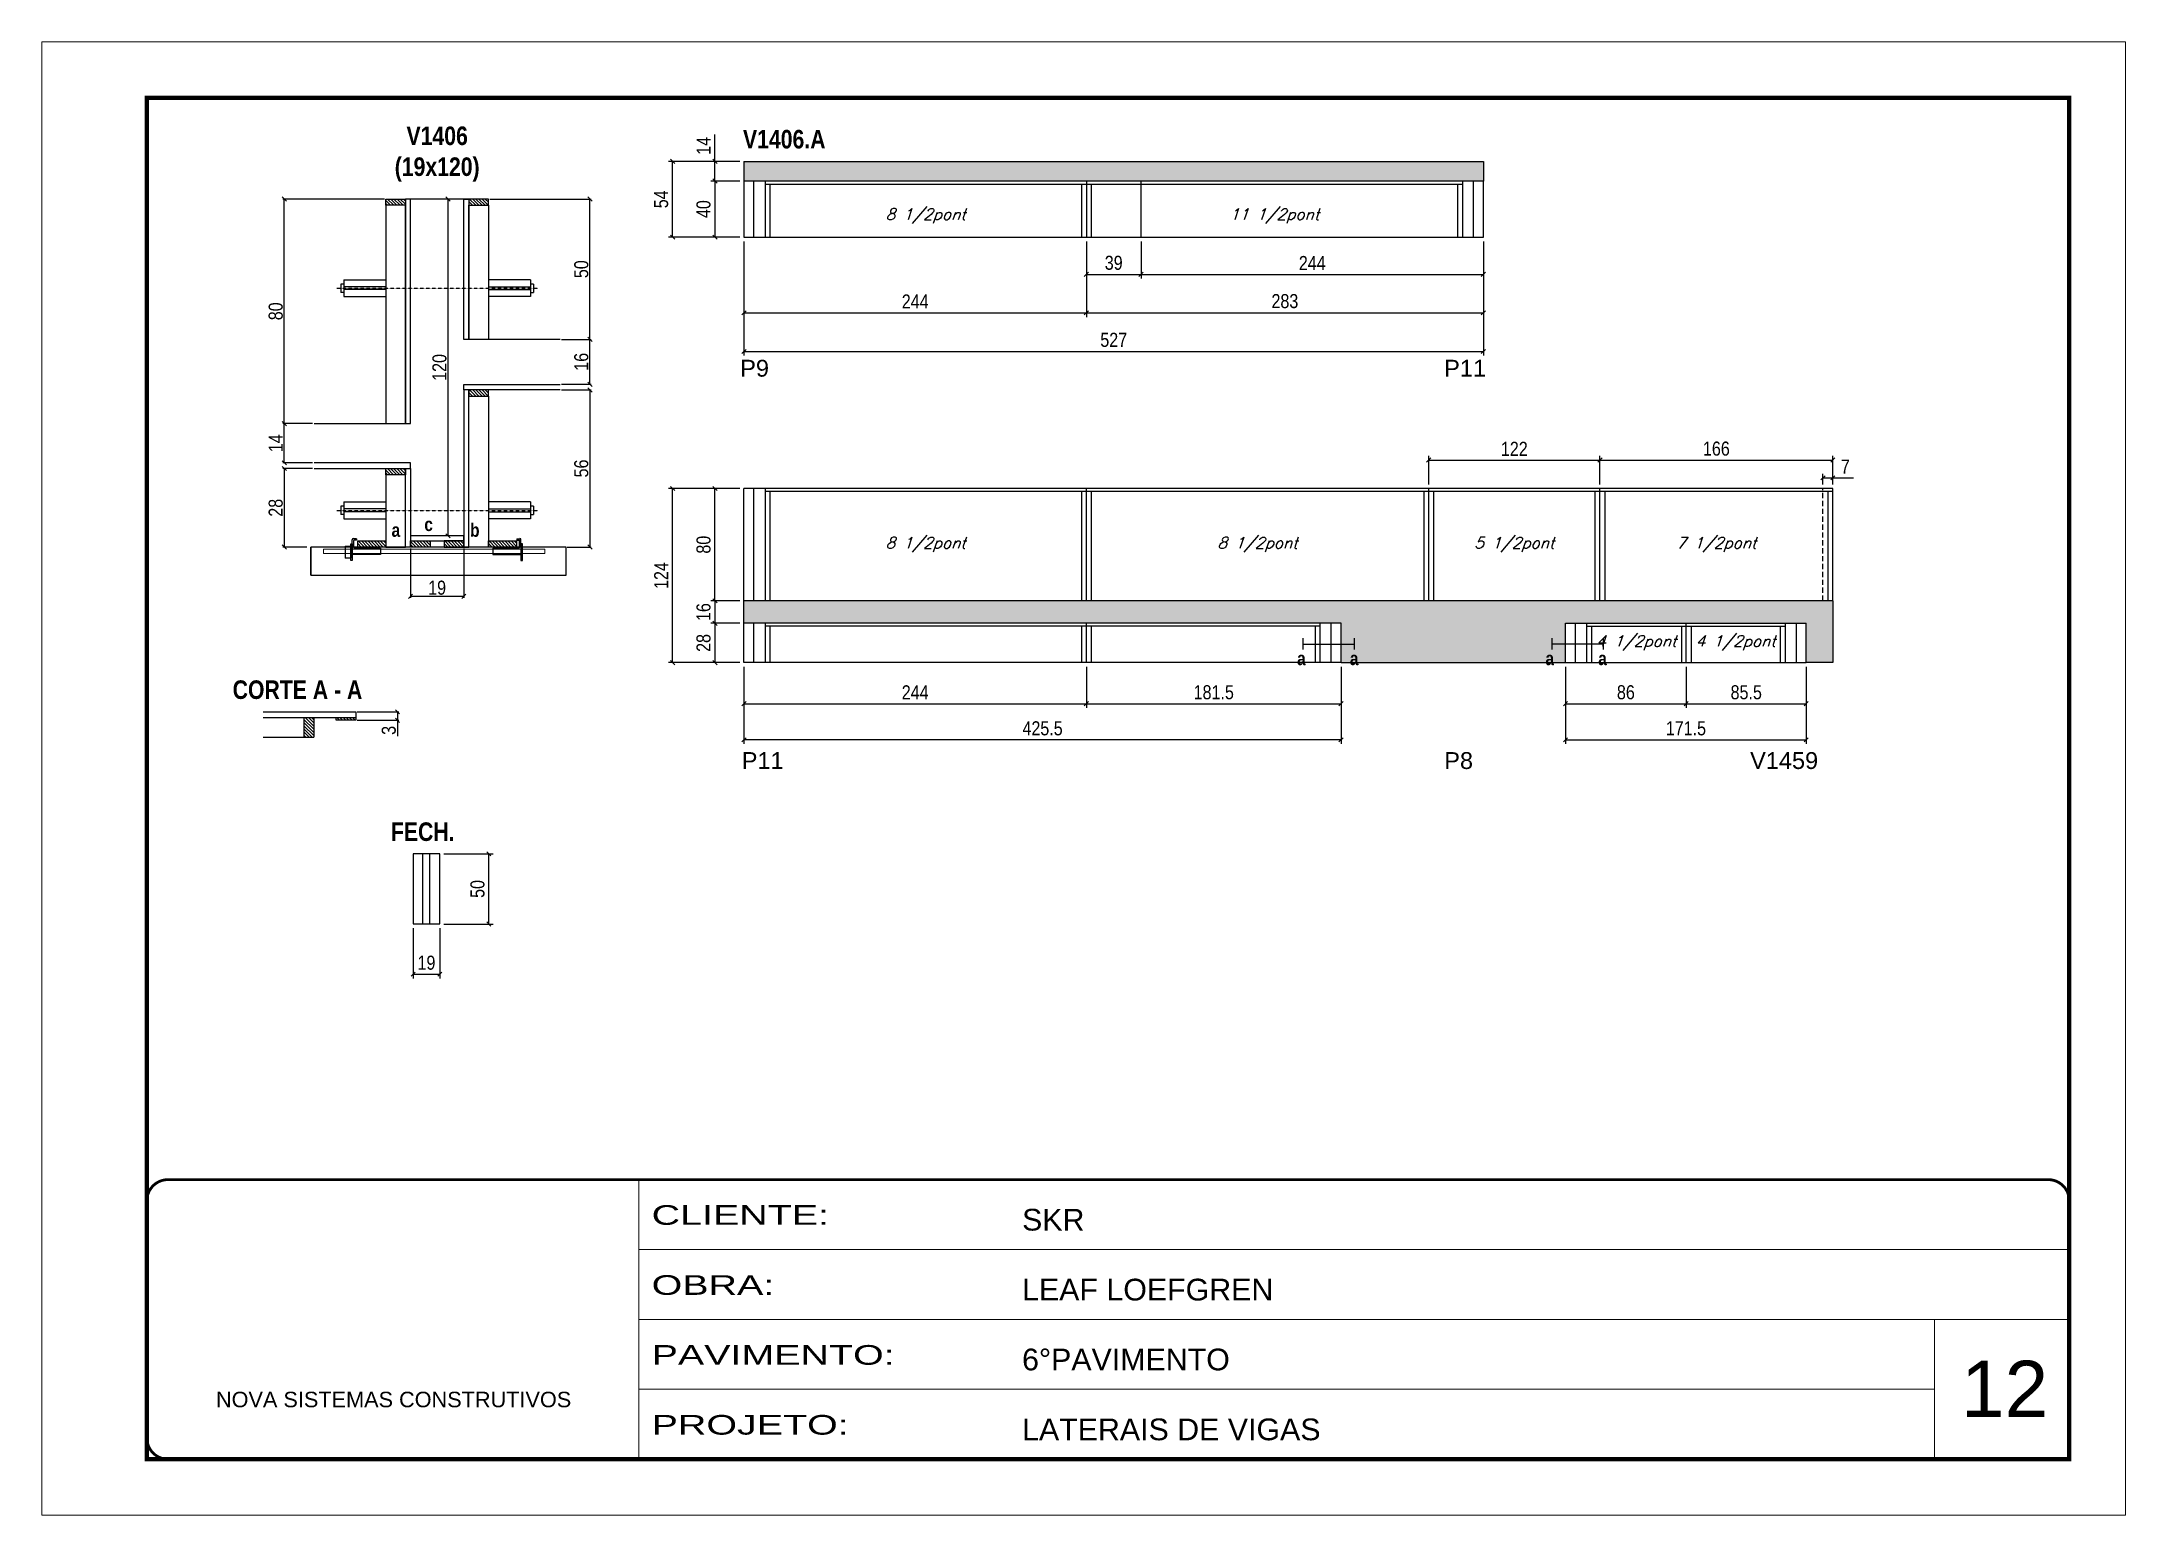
# Model space of a CAD drawing. Extents: x 3309 to 9563, y -2522 to 14608.
# Drawn here: x 8078 to 9563, y 11261 to 12311 of the extents above; entities that cross this region are included whole.
import ezdxf

# ---------------------------------------------------------------- set-up
doc = ezdxf.new("R2010")
doc.units = 0
for name, pattern in [('CONTINUO', [0]), ('DASHED', [0.75, 0.5, -0.25]), ('HIDDEN', [0.375, 0.25, -0.125])]:
    doc.linetypes.add(name, pattern=pattern)
for name, color, linetype in [('5', 5, 'Continuous'), ('barrote', 251, 'Continuous'), ('COTA', 241, 'Continuous'), ('detalhes', 4, 'Continuous'), ('NOMENCLATURA', 7, 'Continuous'), ('Painéis', 200, 'Continuous'), ('presilha', 1, 'Continuous'), ('SARR_2.2x10', 60, 'Continuous'), ('SARR_2.2x7', 40, 'Continuous'), ('SARR_3.5x7', 81, 'Continuous'), ('TENSOR', 3, 'Continuous'), ('texto', 7, 'Continuous')]:
    doc.layers.add(name, color=color, linetype=linetype)
for name, color, linetype, lineweight in [('CARIMBO', 255, 'Continuous', 9), ('CONCRETO', 251, 'Continuous', 25), ('Folhas', 255, 'Continuous', 9), ('SARRAFO DE PRESSAO', 251, 'DASHED', 9), ('SCO-___-LAJ', 2, 'Continuous', 0)]:
    doc.layers.add(name, color=color, linetype=linetype, lineweight=lineweight)
doc.styles.add('ARIAL', font='arial.ttf')
doc.styles.add('COTA TECNICA', font='techl___.ttf', dxfattribs={"height": 10})
doc.styles.add('COTA TECNICA 2X', font='techl___.ttf', dxfattribs={"height": 10})
doc.styles.add('Romans', font='romans.shx')
doc.styles.get("Standard").update_dxf_attribs({"font": 'arial.ttf'})
doc.styles.add('TECNICA', font='techb___.ttf', dxfattribs={"height": 10})
doc.styles.add('Tecnologia', font='')
doc.styles.get('Tecnologia').set_extended_font_data('Forgotten Futurist')
doc.dimstyles.new('PAINEL', dxfattribs={"dimtxt": 10, "dimasz": 3, "dimexe": 3, "dimexo": 3, "dimgap": 3, "dimtad": 1, "dimdec": 1, "dimzin": 12, "dimdsep": 46, "dimtxsty": 'COTA TECNICA', "dimblk1": 'OBLIQUE', "dimblk2": 'OBLIQUE', "dimsah": 1, "dimcen": 0.9, "dimclrd": 4, "dimclre": 4, "dimclrt": 240, "dimadec": 1, "dimazin": 3, "dimtfac": 1, "dimtdec": 1, "dimtmove": 0, "dimatfit": 3, "dimfxl": 1, "dimtolj": 1, "dimtzin": 12, "dimarcsym": 0})
doc.dimstyles.new('SECAO', dxfattribs={"dimscale": 0.333333, "dimtxt": 5, "dimasz": 9, "dimexe": 3, "dimexo": 3, "dimgap": 3, "dimtad": 1, "dimdec": 1, "dimlfac": 0.5, "dimzin": 12, "dimdsep": 46, "dimtxsty": 'COTA TECNICA 2X', "dimblk1": 'OBLIQUE', "dimblk2": 'OBLIQUE', "dimsah": 1, "dimcen": 0.9, "dimclrd": 4, "dimclre": 4, "dimclrt": 240, "dimadec": 1, "dimazin": 3, "dimtfac": 1, "dimtdec": 1, "dimtmove": 0, "dimatfit": 3, "dimfxl": 1, "dimtolj": 1, "dimtzin": 12, "dimarcsym": 0})
pattern_1 = [(135, (41576.244, -111561.609), (-1.122532015, -1.122532015), [])]
pattern_2 = [(135, (41490.644, -111318.009), (-1.122532015, -1.122532015), [])]

msp = doc.modelspace()

# ---------------------------------------------------------------- texts
at = {"layer": '5', "linetype": 'Continuous'}
for s, p in [('P9', (8575.72, 12072.04)), ('P11', (9077.42, 12072.04)), ('P11', (8576.81, 11792.49)), ('P8', (9077.49, 11792.49)), ('V1459', (9295.47, 11792.49))]:
    msp.add_text(s, height=12, rotation=0.00004, dxfattribs=at).set_placement(p)
at = {"layer": 'CARIMBO', "style": 'ARIAL'}
msp.add_text('12', height=40, dxfattribs=at).set_placement((9445.73, 11330.85))
at = {"layer": 'detalhes', "style": 'TECNICA'}
for s, p in [('c', (8350.58, 11962.03)), ('a', (8327.23, 11957.92)), ('b', (8383.2, 11957.91)), ('a', (8972.59, 11866.47)), ('a', (9010.2, 11866.47)), ('a', (9149.61, 11866.47)), ('a', (9187.21, 11866.47))]:
    msp.add_text(s, height=9.6, dxfattribs=at).set_placement(p)
at = {"layer": 'NOMENCLATURA', "style": 'TECNICA'}
for s, p in [('V1406.A', (8577.68, 12234.63)), ('CORTE A - A', (8213.98, 11842.4)), ('FECH.', (8326.78, 11741.23))]:
    msp.add_text(s, height=13.2, dxfattribs=at).set_placement(p)
at = {"layer": 'NOMENCLATURA', "insert": (8359.74, 12250.26), "char_height": 13.2, "attachment_point": 2, "style": 'TECNICA'}
msp.add_mtext_dynamic_manual_height_columns('V1406\\P(19x120)', width=300.2766, gutter_width=1, heights=[0], dxfattribs=at)
at = {"layer": 'texto', "color": 2, "char_height": 8, "attachment_point": 5, "style": 'Romans'}
for s, insert in [('{\\Q19;\\C256;8 1/2pont}', (8707.9, 12186.44)), ('{\\Q19;\\C256;11 1/2pont}', (8956.4, 12186.44)), ('{\\Q19;\\C256;8 1/2pont}', (8707.9, 11952.34)), ('{\\Q19;\\C256;8 1/2pont}', (8944.4, 11952.34)), ('{\\Q19;\\C256;5 1/2pont}', (9127.4, 11952.34)), ('{\\Q19;\\C256;7 1/2pont}', (9271.4, 11952.34)), ('{\\Q19;\\C256;4 1/2pont}', (9214.4, 11882.34)), ('{\\Q19;\\C256;4 1/2pont}', (9285.15, 11882.34))]:
    msp.add_mtext(s, dxfattribs=dict(at, insert=insert))

# ---------------------------------------------------------------- blocks, each defined once
blk = doc.blocks.new('9999999999')
at = {"color": 30, "linetype": 'CONTINUO'}
for p, q in [((98564.6, 34230.2), (98564.6, 34429.4)), ((98564.6, 34379.6), (99584, 34379.6)), ((98564.6, 34329.8), (99488, 34329.8)), ((99584, 34329.8), (99488, 34329.8)), ((99488, 34329.8), (99488, 34230.2)), ((98564.6, 34280), (99488, 34280))]:
    blk.add_line(p, q, dxfattribs=at)
at = {"color": 30, "linetype": 'CONTINUO', "const_width": 2}
blk.add_lwpolyline([(99584, 34230.2), (99584, 34414.4, 0.414214), (99569, 34429.4), (98229, 34429.4, 0.414214), (98214, 34414.4), (98214, 34245.2, 0.414214), (98229, 34230.2), (99584, 34230.2)], format="xyb", dxfattribs=at)
at = {"layer": 'Folhas'}
blk.add_lwpolyline([(98139, 34190.2), (99624, 34190.2), (99624, 35240.2), (98139, 35240.2)], close=True, dxfattribs=at)
at = {"layer": 'Folhas', "color": 30, "const_width": 3}
blk.add_lwpolyline([(98214, 34230.2), (99584, 34230.2), (99584, 35200.2), (98214, 35200.2)], close=True, dxfattribs=at)
at = {"color": 7, "linetype": 'Continuous', "ltscale": 5, "style": 'ARIAL'}
for s, height, p in [('SKR', 15.48, (98837.7, 34393.1)), ('LEAF LOEFGREN', 15.483, (98837.7, 34343.3)), ('6°PAVIMENTO', 15.483, (98837.7, 34293.5)), ('NOVA SISTEMAS CONSTRUTIVOS', 11.059, (98263.2, 34267.2)), ('LATERAIS DE VIGAS', 15.483, (98837.7, 34243.7))]:
    blk.add_text(s, height=height, dxfattribs=at).set_placement(p)
at = {"layer": 'Folhas', "color": 7, "style": 'Tecnologia', "width": 1.5}
for s, p in [('CLIENTE:', (98573.7, 34397.2)), ('OBRA:', (98573.7, 34347.3)), ('PAVIMENTO:', (98573.7, 34297.5)), ('PROJETO:', (98573.7, 34247.7))]:
    blk.add_text(s, height=14, dxfattribs=at).set_placement(p)
blk = doc.blocks.new('_Oblique')
at = {"color": 0, "linetype": 'ByBlock', "lineweight": -2}
blk.add_line((-0.5, -0.5), (0.5, 0.5), dxfattribs=at)
blk = doc.blocks.new('*D1777')
at = {"layer": 'COTA', "color": 4, "lineweight": -2, "transparency": 16777216}
for p, q in [((8340.7, 11949.6), (8340.7, 11914.5)), ((8378.7, 11949.6), (8378.7, 11914.5)), ((8378.7, 11915.5), (8340.7, 11915.5))]:
    blk.add_line(p, q, dxfattribs=at)
at = {"layer": 'Defpoints', "color": 0, "transparency": 16777216}
for p in [(8340.7, 11950.6), (8378.7, 11950.6), (8340.7, 11915.5)]:
    blk.add_point(p, dxfattribs=at)
at = {"layer": 'COTA', "color": 4, "lineweight": -2, "transparency": 16777216, "xscale": 3, "yscale": 3, "zscale": 3, "rotation": 180}
blk.add_blockref('_Oblique', (8340.7, 11915.5), dxfattribs=at)
at = {"layer": 'COTA', "color": 4, "lineweight": -2, "transparency": 16777216, "xscale": 3, "yscale": 3, "zscale": 3}
blk.add_blockref('_Oblique', (8378.7, 11915.5), dxfattribs=at)
at = {"layer": 'COTA', "color": 240, "transparency": 16777216, "insert": (8359.7, 11921.6), "char_height": 10, "attachment_point": 5, "style": 'COTA TECNICA 2X'}
blk.add_mtext('\\A1;19', dxfattribs=at)
blk = doc.blocks.new('PRESILHA METÁLICA 1')
at = {"layer": 'presilha'}
for p, q in [((0, 13), (6, 13)), ((0, 13), (0, 0)), ((6, 0), (0, 0)), ((6, 15.5), (7.5, 15.5)), ((6, -2.5), (6, 15.5)), ((6, 13), (6, 0)), ((7.5, 10.6), (7.5, 19.9)), ((7.5, 15.5), (7.5, -2.5)), ((37.5, 4.1), (7.5, 4.1)), ((12, 21), (8.6, 21)), ((9, 11.6), (9, 18.9)), ((12, 19.5), (9.6, 19.5)), ((37.5, 11), (9.6, 11)), ((12, 21), (12, 19.5)), ((37.5, 11), (37.5, 4.1)), ((7.5, -2.5), (6, -2.5))]:
    blk.add_line(p, q, dxfattribs=at)
for centre, radius, start, end in [((8.6, 19.9), 1.14, 90, 180), ((9.6, 18.9), 0.57, 90, 180), ((9.6, 11.6), 0.57, 180, 270)]:
    blk.add_arc(centre, radius, start, end, dxfattribs=at)
blk = doc.blocks.new('PRESILHA METÁLICA 2')
at = {"layer": 'presilha'}
for p, q in [((-5.2, 23.5), (-5.2, 22)), ((-5.2, 23.5), (-1.9, 23.5)), ((-0.8, 14.6), (-0.8, 22.4)), ((-30.8, 13.5), (-30.8, 6.6)), ((-30.8, 13.5), (-2.8, 13.5)), ((-30.8, 6.6), (-0.8, 6.6)), ((-5.2, 22), (-2.8, 22)), ((-2.2, 14.1), (-2.2, 21.4)), ((0.8, 18), (-0.8, 18)), ((-0.8, 18), (-0.8, 0)), ((-0.8, 0), (0.8, 0)), ((0.8, 0), (0.8, 18))]:
    blk.add_line(p, q, dxfattribs=at)
for centre, radius, start, end in [((-1.9, 22.4), 1.14, 0, 90), ((-2.8, 21.4), 0.57, 0, 90), ((-2.8, 14.1), 0.57, 270, 0)]:
    blk.add_arc(centre, radius, start, end, dxfattribs=at)
blk = doc.blocks.new('*D1778')
at = {"layer": 'COTA', "color": 4, "lineweight": -2, "transparency": 16777216}
for p, q in [((8448.4, 12062.6), (8469.6, 12062.6)), ((8468.6, 12062.6), (8468.6, 11950.6)), ((8452.5, 11950.6), (8469.6, 11950.6))]:
    blk.add_line(p, q, dxfattribs=at)
at = {"layer": 'Defpoints', "color": 0, "transparency": 16777216}
for p in [(8447.4, 12062.6), (8451.5, 11950.6), (8468.6, 11950.6)]:
    blk.add_point(p, dxfattribs=at)
at = {"layer": 'COTA', "color": 4, "lineweight": -2, "transparency": 16777216, "xscale": 3, "yscale": 3, "zscale": 3}
for p, rotation in [((8468.6, 12062.6), 90), ((8468.6, 11950.6), 270)]:
    blk.add_blockref('_Oblique', p, dxfattribs=dict(at, rotation=rotation))
at = {"layer": 'COTA', "color": 240, "transparency": 16777216, "insert": (8462.5, 12006.6), "char_height": 10, "attachment_point": 5, "rotation": 90, "style": 'COTA TECNICA 2X'}
blk.add_mtext('\\A1;56', dxfattribs=at)
blk = doc.blocks.new('*D1779')
at = {"layer": 'COTA', "color": 4, "lineweight": -2, "transparency": 16777216}
for p, q in [((8377.7, 12198.6), (8366.5, 12198.6)), ((8367.5, 11958.6), (8367.5, 12198.6)), ((8377.7, 11958.6), (8366.5, 11958.6))]:
    blk.add_line(p, q, dxfattribs=at)
at = {"layer": 'Defpoints', "color": 0, "transparency": 16777216}
for p in [(8367.5, 12198.6), (8378.7, 12198.6), (8378.7, 11958.6)]:
    blk.add_point(p, dxfattribs=at)
at = {"layer": 'COTA', "color": 4, "lineweight": -2, "transparency": 16777216, "xscale": 3, "yscale": 3, "zscale": 3}
for p, rotation in [((8367.5, 12198.6), 90), ((8367.5, 11958.6), 270)]:
    blk.add_blockref('_Oblique', p, dxfattribs=dict(at, rotation=rotation))
at = {"layer": 'COTA', "color": 240, "transparency": 16777216, "insert": (8361.4, 12078.6), "char_height": 10, "attachment_point": 5, "rotation": 90, "style": 'COTA TECNICA 2X'}
blk.add_mtext('\\A1;120', dxfattribs=at)
blk = doc.blocks.new('*D1780')
at = {"layer": 'COTA', "color": 4, "lineweight": -2, "transparency": 16777216}
for p, q in [((8448.4, 12098.6), (8469.6, 12098.6)), ((8468.6, 12066.6), (8468.6, 12098.6)), ((8448.4, 12066.6), (8469.6, 12066.6))]:
    blk.add_line(p, q, dxfattribs=at)
at = {"layer": 'Defpoints', "color": 0, "transparency": 16777216}
for p in [(8447.4, 12098.6), (8468.6, 12098.6), (8447.4, 12066.6)]:
    blk.add_point(p, dxfattribs=at)
at = {"layer": 'COTA', "color": 4, "lineweight": -2, "transparency": 16777216, "xscale": 3, "yscale": 3, "zscale": 3}
for p, rotation in [((8468.6, 12098.6), 90), ((8468.6, 12066.6), 270)]:
    blk.add_blockref('_Oblique', p, dxfattribs=dict(at, rotation=rotation))
at = {"layer": 'COTA', "color": 240, "transparency": 16777216, "insert": (8462.5, 12082.6), "char_height": 10, "attachment_point": 5, "rotation": 90, "style": 'COTA TECNICA 2X'}
blk.add_mtext('\\A1;16', dxfattribs=at)
blk = doc.blocks.new('*D1781')
at = {"layer": 'COTA', "color": 4, "lineweight": -2, "transparency": 16777216}
for p, q in [((8397.3, 12198.6), (8469.6, 12198.6)), ((8468.6, 12098.6), (8468.6, 12198.6)), ((8448.4, 12098.6), (8469.6, 12098.6))]:
    blk.add_line(p, q, dxfattribs=at)
at = {"layer": 'Defpoints', "color": 0, "transparency": 16777216}
for p in [(8396.3, 12198.6), (8468.6, 12198.6), (8447.4, 12098.6)]:
    blk.add_point(p, dxfattribs=at)
at = {"layer": 'COTA', "color": 4, "lineweight": -2, "transparency": 16777216, "xscale": 3, "yscale": 3, "zscale": 3}
for p, rotation in [((8468.6, 12198.6), 90), ((8468.6, 12098.6), 270)]:
    blk.add_blockref('_Oblique', p, dxfattribs=dict(at, rotation=rotation))
at = {"layer": 'COTA', "color": 240, "transparency": 16777216, "insert": (8462.5, 12148.6), "char_height": 10, "attachment_point": 5, "rotation": 90, "style": 'COTA TECNICA 2X'}
blk.add_mtext('\\A1;50', dxfattribs=at)
blk = doc.blocks.new('*D1782')
at = {"layer": 'COTA', "color": 4, "lineweight": -2, "transparency": 16777216}
for p, q in [((8271, 12006.6), (8249.8, 12006.6)), ((8250.8, 12006.6), (8250.8, 11950.6)), ((8266.9, 11950.6), (8249.8, 11950.6))]:
    blk.add_line(p, q, dxfattribs=at)
at = {"layer": 'Defpoints', "color": 0, "transparency": 16777216}
for p in [(8272, 12006.6), (8250.8, 11950.6), (8267.9, 11950.6)]:
    blk.add_point(p, dxfattribs=at)
at = {"layer": 'COTA', "color": 4, "lineweight": -2, "transparency": 16777216, "xscale": 3, "yscale": 3, "zscale": 3}
for p, rotation in [((8250.8, 12006.6), 90), ((8250.8, 11950.6), 270)]:
    blk.add_blockref('_Oblique', p, dxfattribs=dict(at, rotation=rotation))
at = {"layer": 'COTA', "color": 240, "transparency": 16777216, "insert": (8244.7, 11978.6), "char_height": 10, "attachment_point": 5, "rotation": 90, "style": 'COTA TECNICA 2X'}
blk.add_mtext('\\A1;28', dxfattribs=at)
blk = doc.blocks.new('*D1783')
at = {"layer": 'COTA', "color": 4, "lineweight": -2, "transparency": 16777216}
for p, q in [((8271, 12038.6), (8249.8, 12038.6)), ((8250.8, 12010.6), (8250.8, 12038.6)), ((8271, 12010.6), (8249.8, 12010.6))]:
    blk.add_line(p, q, dxfattribs=at)
at = {"layer": 'Defpoints', "color": 0, "transparency": 16777216}
for p in [(8250.8, 12038.6), (8272, 12038.6), (8272, 12010.6)]:
    blk.add_point(p, dxfattribs=at)
at = {"layer": 'COTA', "color": 4, "lineweight": -2, "transparency": 16777216, "xscale": 3, "yscale": 3, "zscale": 3}
for p, rotation in [((8250.8, 12038.6), 90), ((8250.8, 12010.6), 270)]:
    blk.add_blockref('_Oblique', p, dxfattribs=dict(at, rotation=rotation))
at = {"layer": 'COTA', "color": 240, "transparency": 16777216, "insert": (8244.7, 12024.6), "char_height": 10, "attachment_point": 5, "rotation": 90, "style": 'COTA TECNICA 2X'}
blk.add_mtext('\\A1;14', dxfattribs=at)
blk = doc.blocks.new('*D1784')
at = {"layer": 'COTA', "color": 4, "lineweight": -2, "transparency": 16777216}
for p, q in [((8322.1, 12198.6), (8249.8, 12198.6)), ((8250.8, 12038.6), (8250.8, 12198.6)), ((8271, 12038.6), (8249.8, 12038.6))]:
    blk.add_line(p, q, dxfattribs=at)
at = {"layer": 'Defpoints', "color": 0, "transparency": 16777216}
for p in [(8250.8, 12198.6), (8323.1, 12198.6), (8272, 12038.6)]:
    blk.add_point(p, dxfattribs=at)
at = {"layer": 'COTA', "color": 4, "lineweight": -2, "transparency": 16777216, "xscale": 3, "yscale": 3, "zscale": 3}
for p, rotation in [((8250.8, 12198.6), 90), ((8250.8, 12038.6), 270)]:
    blk.add_blockref('_Oblique', p, dxfattribs=dict(at, rotation=rotation))
at = {"layer": 'COTA', "color": 240, "transparency": 16777216, "insert": (8244.7, 12118.6), "char_height": 10, "attachment_point": 5, "rotation": 90, "style": 'COTA TECNICA 2X'}
blk.add_mtext('\\A1;80', dxfattribs=at)
blk = doc.blocks.new('*D1785')
at = {"layer": 'COTA', "color": 4, "lineweight": -2, "transparency": 16777216}
for p, q in [((8578.4, 12168.4), (8578.4, 12087)), ((9105.4, 12168.4), (9105.4, 12087)), ((8578.4, 12090), (9105.4, 12090))]:
    blk.add_line(p, q, dxfattribs=at)
at = {"layer": 'Defpoints', "color": 0, "transparency": 16777216}
for p in [(8578.4, 12171.4), (9105.4, 12171.4), (9105.4, 12090)]:
    blk.add_point(p, dxfattribs=at)
at = {"layer": 'COTA', "color": 4, "lineweight": -2, "transparency": 16777216, "xscale": 3, "yscale": 3, "zscale": 3, "rotation": 180}
blk.add_blockref('_Oblique', (8578.4, 12090), dxfattribs=at)
at = {"layer": 'COTA', "color": 4, "lineweight": -2, "transparency": 16777216, "xscale": 3, "yscale": 3, "zscale": 3}
blk.add_blockref('_Oblique', (9105.4, 12090), dxfattribs=at)
at = {"layer": 'COTA', "color": 240, "transparency": 16777216, "insert": (8841.9, 12098.2), "char_height": 10, "attachment_point": 5, "style": 'COTA TECNICA'}
blk.add_mtext('\\A1;527', dxfattribs=at)
blk = doc.blocks.new('*D1786')
at = {"layer": 'COTA', "color": 4, "lineweight": -2, "transparency": 16777216}
for p, q in [((8578.4, 12168.4), (8578.4, 12114.5)), ((8822.4, 12168.4), (8822.4, 12114.5)), ((8578.4, 12117.5), (8822.4, 12117.5))]:
    blk.add_line(p, q, dxfattribs=at)
at = {"layer": 'Defpoints', "color": 0, "transparency": 16777216}
for p in [(8578.4, 12171.4), (8822.4, 12171.4), (8822.4, 12117.5)]:
    blk.add_point(p, dxfattribs=at)
at = {"layer": 'COTA', "color": 4, "lineweight": -2, "transparency": 16777216, "xscale": 3, "yscale": 3, "zscale": 3, "rotation": 180}
blk.add_blockref('_Oblique', (8578.4, 12117.5), dxfattribs=at)
at = {"layer": 'COTA', "color": 4, "lineweight": -2, "transparency": 16777216, "xscale": 3, "yscale": 3, "zscale": 3}
blk.add_blockref('_Oblique', (8822.4, 12117.5), dxfattribs=at)
at = {"layer": 'COTA', "color": 240, "transparency": 16777216, "insert": (8700.4, 12125.6), "char_height": 10, "attachment_point": 5, "style": 'COTA TECNICA'}
blk.add_mtext('\\A1;244', dxfattribs=at)
blk = doc.blocks.new('*D1787')
at = {"layer": 'COTA', "color": 4, "lineweight": -2, "transparency": 16777216}
for p, q in [((8822.4, 12168.4), (8822.4, 12114.5)), ((9105.4, 12168.4), (9105.4, 12114.5)), ((8822.4, 12117.5), (9105.4, 12117.5))]:
    blk.add_line(p, q, dxfattribs=at)
at = {"layer": 'Defpoints', "color": 0, "transparency": 16777216}
for p in [(8822.4, 12171.4), (9105.4, 12171.4), (9105.4, 12117.5)]:
    blk.add_point(p, dxfattribs=at)
at = {"layer": 'COTA', "color": 4, "lineweight": -2, "transparency": 16777216, "xscale": 3, "yscale": 3, "zscale": 3, "rotation": 180}
blk.add_blockref('_Oblique', (8822.4, 12117.5), dxfattribs=at)
at = {"layer": 'COTA', "color": 4, "lineweight": -2, "transparency": 16777216, "xscale": 3, "yscale": 3, "zscale": 3}
blk.add_blockref('_Oblique', (9105.4, 12117.5), dxfattribs=at)
at = {"layer": 'COTA', "color": 240, "transparency": 16777216, "insert": (8963.9, 12125.8), "char_height": 10, "attachment_point": 5, "style": 'COTA TECNICA'}
blk.add_mtext('\\A1;283', dxfattribs=at)
blk = doc.blocks.new('*D1788')
at = {"layer": 'COTA', "color": 4, "lineweight": -2, "transparency": 16777216}
for p, q in [((8557.7, 12225.4), (8557.7, 12244.6)), ((8575.4, 12225.4), (8554.7, 12225.4)), ((8557.7, 12211.4), (8557.7, 12225.4)), ((8575.4, 12211.4), (8554.7, 12211.4))]:
    blk.add_line(p, q, dxfattribs=at)
at = {"layer": 'Defpoints', "color": 0, "transparency": 16777216}
for p in [(8557.7, 12225.4), (8578.4, 12225.4), (8578.4, 12211.4)]:
    blk.add_point(p, dxfattribs=at)
at = {"layer": 'COTA', "color": 4, "lineweight": -2, "transparency": 16777216, "xscale": 3, "yscale": 3, "zscale": 3}
for p, rotation in [((8557.7, 12225.4), 90), ((8557.7, 12211.4), 270)]:
    blk.add_blockref('_Oblique', p, dxfattribs=dict(at, rotation=rotation))
at = {"layer": 'COTA', "color": 240, "transparency": 16777216, "insert": (8549.6, 12236.5), "char_height": 10, "attachment_point": 5, "rotation": 90, "style": 'COTA TECNICA'}
blk.add_mtext('\\A1;14', dxfattribs=at)
blk = doc.blocks.new('*D1789')
at = {"layer": 'COTA', "color": 4, "lineweight": -2, "transparency": 16777216}
for p, q in [((8575.4, 12211.4), (8554.7, 12211.4)), ((8557.7, 12211.4), (8557.7, 12171.4)), ((8575.4, 12171.4), (8554.7, 12171.4))]:
    blk.add_line(p, q, dxfattribs=at)
at = {"layer": 'Defpoints', "color": 0, "transparency": 16777216}
for p in [(8578.4, 12211.4), (8557.7, 12171.4), (8578.4, 12171.4)]:
    blk.add_point(p, dxfattribs=at)
at = {"layer": 'COTA', "color": 4, "lineweight": -2, "transparency": 16777216, "xscale": 3, "yscale": 3, "zscale": 3}
for p, rotation in [((8557.7, 12211.4), 90), ((8557.7, 12171.4), 270)]:
    blk.add_blockref('_Oblique', p, dxfattribs=dict(at, rotation=rotation))
at = {"layer": 'COTA', "color": 240, "transparency": 16777216, "insert": (8549.6, 12191.4), "char_height": 10, "attachment_point": 5, "rotation": 90, "style": 'COTA TECNICA'}
blk.add_mtext('\\A1;40', dxfattribs=at)
blk = doc.blocks.new('*D1790')
at = {"layer": 'COTA', "color": 4, "lineweight": -2, "transparency": 16777216}
for p, q in [((8575.4, 12225.4), (8524.5, 12225.4)), ((8527.5, 12171.4), (8527.5, 12225.4)), ((8575.4, 12171.4), (8524.5, 12171.4))]:
    blk.add_line(p, q, dxfattribs=at)
at = {"layer": 'Defpoints', "color": 0, "transparency": 16777216}
for p in [(8527.5, 12225.4), (8578.4, 12225.4), (8578.4, 12171.4)]:
    blk.add_point(p, dxfattribs=at)
at = {"layer": 'COTA', "color": 4, "lineweight": -2, "transparency": 16777216, "xscale": 3, "yscale": 3, "zscale": 3}
for p, rotation in [((8527.5, 12225.4), 90), ((8527.5, 12171.4), 270)]:
    blk.add_blockref('_Oblique', p, dxfattribs=dict(at, rotation=rotation))
at = {"layer": 'COTA', "color": 240, "transparency": 16777216, "insert": (8519.4, 12198.4), "char_height": 10, "attachment_point": 5, "rotation": 90, "style": 'COTA TECNICA'}
blk.add_mtext('\\A1;54', dxfattribs=at)
blk = doc.blocks.new('*D1791')
at = {"layer": 'COTA', "color": 4, "lineweight": -2, "transparency": 16777216}
for p, q in [((8822.4, 12168.4), (8822.4, 12141.9)), ((8861.4, 12168.4), (8861.4, 12141.9)), ((8822.4, 12144.9), (8861.4, 12144.9))]:
    blk.add_line(p, q, dxfattribs=at)
at = {"layer": 'Defpoints', "color": 0, "transparency": 16777216}
for p in [(8822.4, 12171.4), (8861.4, 12171.4), (8861.4, 12144.9)]:
    blk.add_point(p, dxfattribs=at)
at = {"layer": 'COTA', "color": 4, "lineweight": -2, "transparency": 16777216, "xscale": 3, "yscale": 3, "zscale": 3, "rotation": 180}
blk.add_blockref('_Oblique', (8822.4, 12144.9), dxfattribs=at)
at = {"layer": 'COTA', "color": 4, "lineweight": -2, "transparency": 16777216, "xscale": 3, "yscale": 3, "zscale": 3}
blk.add_blockref('_Oblique', (8861.4, 12144.9), dxfattribs=at)
at = {"layer": 'COTA', "color": 240, "transparency": 16777216, "insert": (8841.9, 12153.1), "char_height": 10, "attachment_point": 5, "style": 'COTA TECNICA'}
blk.add_mtext('\\A1;39', dxfattribs=at)
blk = doc.blocks.new('*D1792')
at = {"layer": 'COTA', "color": 4, "lineweight": -2, "transparency": 16777216}
for p, q in [((8861.4, 12168.4), (8861.4, 12141.9)), ((9105.4, 12168.4), (9105.4, 12141.9)), ((8861.4, 12144.9), (9105.4, 12144.9))]:
    blk.add_line(p, q, dxfattribs=at)
at = {"layer": 'Defpoints', "color": 0, "transparency": 16777216}
for p in [(8861.4, 12171.4), (9105.4, 12171.4), (9105.4, 12144.9)]:
    blk.add_point(p, dxfattribs=at)
at = {"layer": 'COTA', "color": 4, "lineweight": -2, "transparency": 16777216, "xscale": 3, "yscale": 3, "zscale": 3, "rotation": 180}
blk.add_blockref('_Oblique', (8861.4, 12144.9), dxfattribs=at)
at = {"layer": 'COTA', "color": 4, "lineweight": -2, "transparency": 16777216, "xscale": 3, "yscale": 3, "zscale": 3}
blk.add_blockref('_Oblique', (9105.4, 12144.9), dxfattribs=at)
at = {"layer": 'COTA', "color": 240, "transparency": 16777216, "insert": (8983.4, 12153), "char_height": 10, "attachment_point": 5, "style": 'COTA TECNICA'}
blk.add_mtext('\\A1;244', dxfattribs=at)
blk = doc.blocks.new('*D1793')
at = {"layer": 'COTA', "color": 4, "linetype": 'ByBlock', "lineweight": -2, "transparency": 16777216}
for p, q in [((8578.4, 11865.3), (8578.4, 11810.3)), ((9003.9, 11865.3), (9003.9, 11810.3)), ((9003.9, 11813.3), (8578.4, 11813.3))]:
    blk.add_line(p, q, dxfattribs=at)
at = {"layer": 'Defpoints', "color": 0, "linetype": 'ByBlock', "transparency": 16777216}
for p in [(8578.4, 11868.3), (9003.9, 11868.3), (8578.4, 11813.3)]:
    blk.add_point(p, dxfattribs=at)
at = {"layer": 'COTA', "color": 4, "linetype": 'ByBlock', "lineweight": -2, "transparency": 16777216, "xscale": 3, "yscale": 3, "zscale": 3, "rotation": 180}
blk.add_blockref('_Oblique', (8578.4, 11813.3), dxfattribs=at)
at = {"layer": 'COTA', "color": 4, "linetype": 'ByBlock', "lineweight": -2, "transparency": 16777216, "xscale": 3, "yscale": 3, "zscale": 3}
blk.add_blockref('_Oblique', (9003.9, 11813.3), dxfattribs=at)
at = {"layer": 'COTA', "color": 240, "linetype": 'ByBlock', "transparency": 16777216, "insert": (8791.2, 11821.4), "char_height": 10, "attachment_point": 5, "style": 'COTA TECNICA'}
blk.add_mtext('\\A1;425.5', dxfattribs=at)
blk = doc.blocks.new('*D1794')
at = {"layer": 'COTA', "color": 4, "lineweight": -2, "transparency": 16777216}
for p, q in [((8578.4, 11865.3), (8578.4, 11836)), ((8822.4, 11865.3), (8822.4, 11836)), ((8578.4, 11839), (8822.4, 11839))]:
    blk.add_line(p, q, dxfattribs=at)
at = {"layer": 'Defpoints', "color": 0, "transparency": 16777216}
for p in [(8578.4, 11868.3), (8822.4, 11868.3), (8822.4, 11839)]:
    blk.add_point(p, dxfattribs=at)
at = {"layer": 'COTA', "color": 4, "lineweight": -2, "transparency": 16777216, "xscale": 3, "yscale": 3, "zscale": 3, "rotation": 180}
blk.add_blockref('_Oblique', (8578.4, 11839), dxfattribs=at)
at = {"layer": 'COTA', "color": 4, "lineweight": -2, "transparency": 16777216, "xscale": 3, "yscale": 3, "zscale": 3}
blk.add_blockref('_Oblique', (8822.4, 11839), dxfattribs=at)
at = {"layer": 'COTA', "color": 240, "transparency": 16777216, "insert": (8700.4, 11847.1), "char_height": 10, "attachment_point": 5, "style": 'COTA TECNICA'}
blk.add_mtext('\\A1;244', dxfattribs=at)
blk = doc.blocks.new('*D1795')
at = {"layer": 'COTA', "color": 4, "lineweight": -2, "transparency": 16777216}
for p, q in [((8822.4, 11865.3), (8822.4, 11836)), ((9003.9, 11865.3), (9003.9, 11836)), ((8822.4, 11839), (9003.9, 11839))]:
    blk.add_line(p, q, dxfattribs=at)
at = {"layer": 'Defpoints', "color": 0, "transparency": 16777216}
for p in [(8822.4, 11868.3), (9003.9, 11868.3), (9003.9, 11839)]:
    blk.add_point(p, dxfattribs=at)
at = {"layer": 'COTA', "color": 4, "lineweight": -2, "transparency": 16777216, "xscale": 3, "yscale": 3, "zscale": 3, "rotation": 180}
blk.add_blockref('_Oblique', (8822.4, 11839), dxfattribs=at)
at = {"layer": 'COTA', "color": 4, "lineweight": -2, "transparency": 16777216, "xscale": 3, "yscale": 3, "zscale": 3}
blk.add_blockref('_Oblique', (9003.9, 11839), dxfattribs=at)
at = {"layer": 'COTA', "color": 240, "transparency": 16777216, "insert": (8913.2, 11847.1), "char_height": 10, "attachment_point": 5, "style": 'COTA TECNICA'}
blk.add_mtext('\\A1;181.5', dxfattribs=at)
blk = doc.blocks.new('*D1796')
at = {"layer": 'COTA', "color": 4, "lineweight": -2, "transparency": 16777216}
for p, q in [((8575.4, 11992.3), (8554.7, 11992.3)), ((8557.7, 11912.3), (8557.7, 11992.3)), ((8575.4, 11912.3), (8554.7, 11912.3))]:
    blk.add_line(p, q, dxfattribs=at)
at = {"layer": 'Defpoints', "color": 0, "transparency": 16777216}
for p in [(8557.7, 11992.3), (8578.4, 11992.3), (8578.4, 11912.3)]:
    blk.add_point(p, dxfattribs=at)
at = {"layer": 'COTA', "color": 4, "lineweight": -2, "transparency": 16777216, "xscale": 3, "yscale": 3, "zscale": 3}
for p, rotation in [((8557.7, 11992.3), 90), ((8557.7, 11912.3), 270)]:
    blk.add_blockref('_Oblique', p, dxfattribs=dict(at, rotation=rotation))
at = {"layer": 'COTA', "color": 240, "transparency": 16777216, "insert": (8549.6, 11952.3), "char_height": 10, "attachment_point": 5, "rotation": 90, "style": 'COTA TECNICA'}
blk.add_mtext('\\A1;80', dxfattribs=at)
blk = doc.blocks.new('*D1797')
at = {"layer": 'COTA', "color": 4, "lineweight": -2, "transparency": 16777216}
for p, q in [((8575.4, 11912.3), (8554.7, 11912.3)), ((8557.7, 11912.3), (8557.7, 11896.3)), ((8575.4, 11896.3), (8554.7, 11896.3))]:
    blk.add_line(p, q, dxfattribs=at)
at = {"layer": 'Defpoints', "color": 0, "transparency": 16777216}
for p in [(8578.4, 11912.3), (8557.7, 11896.3), (8578.4, 11896.3)]:
    blk.add_point(p, dxfattribs=at)
at = {"layer": 'COTA', "color": 4, "lineweight": -2, "transparency": 16777216, "xscale": 3, "yscale": 3, "zscale": 3}
for p, rotation in [((8557.7, 11912.3), 90), ((8557.7, 11896.3), 270)]:
    blk.add_blockref('_Oblique', p, dxfattribs=dict(at, rotation=rotation))
at = {"layer": 'COTA', "color": 240, "transparency": 16777216, "insert": (8549.6, 11904.3), "char_height": 10, "attachment_point": 5, "rotation": 90, "style": 'COTA TECNICA'}
blk.add_mtext('\\A1;16', dxfattribs=at)
blk = doc.blocks.new('*D1798')
at = {"layer": 'COTA', "color": 4, "lineweight": -2, "transparency": 16777216}
for p, q in [((8575.4, 11896.3), (8554.7, 11896.3)), ((8557.7, 11896.3), (8557.7, 11868.3)), ((8575.4, 11868.3), (8554.7, 11868.3))]:
    blk.add_line(p, q, dxfattribs=at)
at = {"layer": 'Defpoints', "color": 0, "transparency": 16777216}
for p in [(8578.4, 11896.3), (8557.7, 11868.3), (8578.4, 11868.3)]:
    blk.add_point(p, dxfattribs=at)
at = {"layer": 'COTA', "color": 4, "lineweight": -2, "transparency": 16777216, "xscale": 3, "yscale": 3, "zscale": 3}
for p, rotation in [((8557.7, 11896.3), 90), ((8557.7, 11868.3), 270)]:
    blk.add_blockref('_Oblique', p, dxfattribs=dict(at, rotation=rotation))
at = {"layer": 'COTA', "color": 240, "transparency": 16777216, "insert": (8549.6, 11882.3), "char_height": 10, "attachment_point": 5, "rotation": 90, "style": 'COTA TECNICA'}
blk.add_mtext('\\A1;28', dxfattribs=at)
blk = doc.blocks.new('*D1799')
at = {"layer": 'COTA', "color": 4, "lineweight": -2, "transparency": 16777216}
for p, q in [((8575.4, 11992.3), (8524.5, 11992.3)), ((8527.5, 11868.3), (8527.5, 11992.3)), ((8575.4, 11868.3), (8524.5, 11868.3))]:
    blk.add_line(p, q, dxfattribs=at)
at = {"layer": 'Defpoints', "color": 0, "transparency": 16777216}
for p in [(8527.5, 11992.3), (8578.4, 11992.3), (8578.4, 11868.3)]:
    blk.add_point(p, dxfattribs=at)
at = {"layer": 'COTA', "color": 4, "lineweight": -2, "transparency": 16777216, "xscale": 3, "yscale": 3, "zscale": 3}
for p, rotation in [((8527.5, 11992.3), 90), ((8527.5, 11868.3), 270)]:
    blk.add_blockref('_Oblique', p, dxfattribs=dict(at, rotation=rotation))
at = {"layer": 'COTA', "color": 240, "transparency": 16777216, "insert": (8519.4, 11930.3), "char_height": 10, "attachment_point": 5, "rotation": 90, "style": 'COTA TECNICA'}
blk.add_mtext('\\A1;124', dxfattribs=at)
blk = doc.blocks.new('*D1800')
at = {"layer": 'COTA', "color": 4, "lineweight": -2, "transparency": 16777216}
for p, q in [((9163.9, 11865.3), (9163.9, 11810.3)), ((9335.4, 11865.3), (9335.4, 11810.3)), ((9163.9, 11813.3), (9335.4, 11813.3))]:
    blk.add_line(p, q, dxfattribs=at)
at = {"layer": 'Defpoints', "color": 0, "transparency": 16777216}
for p in [(9163.9, 11868.3), (9335.4, 11868.3), (9335.4, 11813.3)]:
    blk.add_point(p, dxfattribs=at)
at = {"layer": 'COTA', "color": 4, "lineweight": -2, "transparency": 16777216, "xscale": 3, "yscale": 3, "zscale": 3, "rotation": 180}
blk.add_blockref('_Oblique', (9163.9, 11813.3), dxfattribs=at)
at = {"layer": 'COTA', "color": 4, "lineweight": -2, "transparency": 16777216, "xscale": 3, "yscale": 3, "zscale": 3}
blk.add_blockref('_Oblique', (9335.4, 11813.3), dxfattribs=at)
at = {"layer": 'COTA', "color": 240, "transparency": 16777216, "insert": (9249.7, 11821.4), "char_height": 10, "attachment_point": 5, "style": 'COTA TECNICA'}
blk.add_mtext('\\A1;171.5', dxfattribs=at)
blk = doc.blocks.new('*D1802')
at = {"layer": 'COTA', "color": 4, "lineweight": -2, "transparency": 16777216}
for p, q in [((9347.4, 11995.3), (9347.4, 12002.9)), ((9347.4, 11999.9), (9354.4, 11999.9)), ((9354.4, 11995.3), (9354.4, 12002.9)), ((9354.4, 11999.9), (9369.1, 11999.9))]:
    blk.add_line(p, q, dxfattribs=at)
at = {"layer": 'Defpoints', "color": 0, "transparency": 16777216}
for p in [(9354.4, 11999.9), (9347.4, 11992.3), (9354.4, 11992.3)]:
    blk.add_point(p, dxfattribs=at)
at = {"layer": 'COTA', "color": 4, "lineweight": -2, "transparency": 16777216, "xscale": 3, "yscale": 3, "zscale": 3, "rotation": 180}
blk.add_blockref('_Oblique', (9347.4, 11999.9), dxfattribs=at)
at = {"layer": 'COTA', "color": 4, "lineweight": -2, "transparency": 16777216, "xscale": 3, "yscale": 3, "zscale": 3}
blk.add_blockref('_Oblique', (9354.4, 11999.9), dxfattribs=at)
at = {"layer": 'COTA', "color": 240, "transparency": 16777216, "insert": (9363.3, 12008), "char_height": 10, "attachment_point": 5, "style": 'COTA TECNICA'}
blk.add_mtext('\\A1;7', dxfattribs=at)
blk = doc.blocks.new('*D1803')
at = {"layer": 'COTA', "color": 4, "lineweight": -2, "transparency": 16777216}
for p, q in [((8302.8, 11833.2), (8332.5, 11833.2)), ((8302.8, 11827.2), (8332.5, 11827.2)), ((8331.5, 11833.2), (8331.5, 11827.2)), ((8331.5, 11827.2), (8331.5, 11815.9))]:
    blk.add_line(p, q, dxfattribs=at)
at = {"layer": 'Defpoints', "color": 0, "transparency": 16777216}
for p in [(8301.8, 11833.2), (8301.8, 11827.2), (8331.5, 11827.2)]:
    blk.add_point(p, dxfattribs=at)
at = {"layer": 'COTA', "color": 4, "lineweight": -2, "transparency": 16777216, "xscale": 3, "yscale": 3, "zscale": 3}
for p, rotation in [((8331.5, 11833.2), 90), ((8331.5, 11827.2), 270)]:
    blk.add_blockref('_Oblique', p, dxfattribs=dict(at, rotation=rotation))
at = {"layer": 'COTA', "color": 240, "transparency": 16777216, "insert": (8325.3, 11820), "char_height": 10, "attachment_point": 5, "rotation": 90, "style": 'COTA TECNICA 2X'}
blk.add_mtext('\\A1;3', dxfattribs=at)
blk = doc.blocks.new('*D1804')
at = {"layer": 'COTA', "color": 4, "lineweight": -2, "transparency": 16777216}
for p, q in [((9163.9, 11865.3), (9163.9, 11836)), ((9249.9, 11865.3), (9249.9, 11836)), ((9163.9, 11839), (9249.9, 11839))]:
    blk.add_line(p, q, dxfattribs=at)
at = {"layer": 'Defpoints', "color": 0, "transparency": 16777216}
for p in [(9163.9, 11868.3), (9249.9, 11868.3), (9249.9, 11839)]:
    blk.add_point(p, dxfattribs=at)
at = {"layer": 'COTA', "color": 4, "lineweight": -2, "transparency": 16777216, "xscale": 3, "yscale": 3, "zscale": 3, "rotation": 180}
blk.add_blockref('_Oblique', (9163.9, 11839), dxfattribs=at)
at = {"layer": 'COTA', "color": 4, "lineweight": -2, "transparency": 16777216, "xscale": 3, "yscale": 3, "zscale": 3}
blk.add_blockref('_Oblique', (9249.9, 11839), dxfattribs=at)
at = {"layer": 'COTA', "color": 240, "transparency": 16777216, "insert": (9206.9, 11847.1), "char_height": 10, "attachment_point": 5, "style": 'COTA TECNICA'}
blk.add_mtext('\\A1;86', dxfattribs=at)
blk = doc.blocks.new('*D1805')
at = {"layer": 'COTA', "color": 4, "lineweight": -2, "transparency": 16777216}
for p, q in [((9249.9, 11865.3), (9249.9, 11836)), ((9335.4, 11865.3), (9335.4, 11836)), ((9249.9, 11839), (9335.4, 11839))]:
    blk.add_line(p, q, dxfattribs=at)
at = {"layer": 'Defpoints', "color": 0, "transparency": 16777216}
for p in [(9249.9, 11868.3), (9335.4, 11868.3), (9335.4, 11839)]:
    blk.add_point(p, dxfattribs=at)
at = {"layer": 'COTA', "color": 4, "lineweight": -2, "transparency": 16777216, "xscale": 3, "yscale": 3, "zscale": 3, "rotation": 180}
blk.add_blockref('_Oblique', (9249.9, 11839), dxfattribs=at)
at = {"layer": 'COTA', "color": 4, "lineweight": -2, "transparency": 16777216, "xscale": 3, "yscale": 3, "zscale": 3}
blk.add_blockref('_Oblique', (9335.4, 11839), dxfattribs=at)
at = {"layer": 'COTA', "color": 240, "transparency": 16777216, "insert": (9292.7, 11847.1), "char_height": 10, "attachment_point": 5, "style": 'COTA TECNICA'}
blk.add_mtext('\\A1;85.5', dxfattribs=at)
blk = doc.blocks.new('*D1822')
at = {"layer": 'COTA', "color": 4, "lineweight": -2, "transparency": 16777216}
for p, q in [((8342.6, 11679), (8342.6, 11643.3)), ((8361.6, 11679), (8361.6, 11643.3)), ((8342.6, 11646.3), (8361.6, 11646.3))]:
    blk.add_line(p, q, dxfattribs=at)
at = {"layer": 'Defpoints', "color": 0, "transparency": 16777216}
for p in [(8342.6, 11682), (8361.6, 11682), (8361.6, 11646.3)]:
    blk.add_point(p, dxfattribs=at)
at = {"layer": 'COTA', "color": 4, "lineweight": -2, "transparency": 16777216, "xscale": 3, "yscale": 3, "zscale": 3, "rotation": 180}
blk.add_blockref('_Oblique', (8342.6, 11646.3), dxfattribs=at)
at = {"layer": 'COTA', "color": 4, "lineweight": -2, "transparency": 16777216, "xscale": 3, "yscale": 3, "zscale": 3}
blk.add_blockref('_Oblique', (8361.6, 11646.3), dxfattribs=at)
at = {"layer": 'COTA', "color": 240, "transparency": 16777216, "insert": (8352.1, 11654.4), "char_height": 10, "attachment_point": 5, "style": 'COTA TECNICA'}
blk.add_mtext('\\A1;19', dxfattribs=at)
blk = doc.blocks.new('*D1823')
at = {"layer": 'COTA', "color": 4, "lineweight": -2, "transparency": 16777216}
for p, q in [((8364.6, 11732), (8399.6, 11732)), ((8396.6, 11682), (8396.6, 11732)), ((8364.6, 11682), (8399.6, 11682))]:
    blk.add_line(p, q, dxfattribs=at)
at = {"layer": 'Defpoints', "color": 0, "transparency": 16777216}
for p in [(8361.6, 11732), (8396.6, 11732), (8361.6, 11682)]:
    blk.add_point(p, dxfattribs=at)
at = {"layer": 'COTA', "color": 4, "lineweight": -2, "transparency": 16777216, "xscale": 3, "yscale": 3, "zscale": 3}
for p, rotation in [((8396.6, 11732), 90), ((8396.6, 11682), 270)]:
    blk.add_blockref('_Oblique', p, dxfattribs=dict(at, rotation=rotation))
at = {"layer": 'COTA', "color": 240, "transparency": 16777216, "insert": (8388.5, 11707), "char_height": 10, "attachment_point": 5, "rotation": 90, "style": 'COTA TECNICA'}
blk.add_mtext('\\A1;50', dxfattribs=at)
blk = doc.blocks.new('*D3003')
at = {"layer": 'COTA', "color": 4, "lineweight": -2, "transparency": 16777216}
for p, q in [((9188.4, 11995.3), (9188.4, 12015.6)), ((9354.4, 11995.3), (9354.4, 12015.6)), ((9188.4, 12012.6), (9354.4, 12012.6))]:
    blk.add_line(p, q, dxfattribs=at)
at = {"layer": 'Defpoints', "color": 0, "transparency": 16777216}
for p in [(9354.4, 12012.6), (9188.4, 11992.3), (9354.4, 11992.3)]:
    blk.add_point(p, dxfattribs=at)
at = {"layer": 'COTA', "color": 4, "lineweight": -2, "transparency": 16777216, "xscale": 3, "yscale": 3, "zscale": 3, "rotation": 180}
blk.add_blockref('_Oblique', (9188.4, 12012.6), dxfattribs=at)
at = {"layer": 'COTA', "color": 4, "lineweight": -2, "transparency": 16777216, "xscale": 3, "yscale": 3, "zscale": 3}
blk.add_blockref('_Oblique', (9354.4, 12012.6), dxfattribs=at)
at = {"layer": 'COTA', "color": 240, "transparency": 16777216, "insert": (9271.4, 12020.7), "char_height": 10, "attachment_point": 5, "style": 'COTA TECNICA'}
blk.add_mtext('\\A1;166', dxfattribs=at)
blk = doc.blocks.new('*D3004')
at = {"layer": 'COTA', "color": 4, "lineweight": -2, "transparency": 16777216}
for p, q in [((9066.4, 11995.3), (9066.4, 12015.6)), ((9188.4, 11995.3), (9188.4, 12015.6)), ((9066.4, 12012.6), (9188.4, 12012.6))]:
    blk.add_line(p, q, dxfattribs=at)
at = {"layer": 'Defpoints', "color": 0, "transparency": 16777216}
for p in [(9188.4, 12012.6), (9066.4, 11992.3), (9188.4, 11992.3)]:
    blk.add_point(p, dxfattribs=at)
at = {"layer": 'COTA', "color": 4, "lineweight": -2, "transparency": 16777216, "xscale": 3, "yscale": 3, "zscale": 3, "rotation": 180}
blk.add_blockref('_Oblique', (9066.4, 12012.6), dxfattribs=at)
at = {"layer": 'COTA', "color": 4, "lineweight": -2, "transparency": 16777216, "xscale": 3, "yscale": 3, "zscale": 3}
blk.add_blockref('_Oblique', (9188.4, 12012.6), dxfattribs=at)
at = {"layer": 'COTA', "color": 240, "transparency": 16777216, "insert": (9127.4, 12020.6), "char_height": 10, "attachment_point": 5, "style": 'COTA TECNICA'}
blk.add_mtext('\\A1;122', dxfattribs=at)

# ---------------------------------------------------------------- dimensions: what is measured, and where the dimension line sits
at = {"layer": 'COTA'}
for base, p1, p2, angle, dimstyle, picture, middle in [((8557.72, 12225.44), (8578.4, 12211.44), (8578.4, 12225.44), 90, 'PAINEL', '*D1788', (8549.65, 12236.5)), ((8527.49, 12225.44), (8578.4, 12171.44), (8578.4, 12225.44), 90, 'PAINEL', '*D1790', (8519.38, 12198.44)), ((8557.72, 12171.44), (8578.4, 12211.44), (8578.4, 12171.44), 90, 'PAINEL', '*D1789', (8549.62, 12191.44)), ((8250.79, 12198.56), (8272.01, 12038.56), (8323.11, 12198.56), 90, 'SECAO', '*D1784', (8244.66, 12118.56)), ((8468.62, 12198.56), (8447.4, 12098.56), (8396.31, 12198.56), 90, 'SECAO', '*D1781', (8462.51, 12148.56)), ((9105.4, 12090.05), (8578.4, 12171.44), (9105.4, 12171.44), 180, 'PAINEL', '*D1785', (8841.9, 12098.16)), ((8468.62, 12098.56), (8447.4, 12066.56), (8447.4, 12098.56), 90, 'SECAO', '*D1780', (8462.52, 12082.56)), ((8468.62, 11950.56, 0), (8447.4, 12062.56), (8451.52, 11950.56, 0), 90, 'SECAO', '*D1778', (8462.51, 12006.56, 0)), ((8250.79, 12038.56), (8272.01, 12010.56), (8272.01, 12038.56), 90, 'SECAO', '*D1783', (8244.71, 12024.56)), ((8250.79, 11950.56, 0), (8272.01, 12006.56), (8267.89, 11950.56, 0), 90, 'SECAO', '*D1782', (8244.69, 11978.56, 0)), ((8527.49, 11992.34), (8578.4, 11868.34), (8578.4, 11992.34), 90, 'PAINEL', '*D1799', (8519.41, 11930.34)), ((8557.72, 11992.34), (8578.4, 11912.34), (8578.4, 11992.34), 90, 'PAINEL', '*D1796', (8549.6, 11952.34)), ((8557.72, 11868.34), (8578.4, 11896.34), (8578.4, 11868.34), 90, 'PAINEL', '*D1798', (8549.62, 11882.34)), ((8331.5, 11827.21), (8301.81, 11833.21), (8301.81, 11827.21), 90, 'SECAO', '*D1803', (8325.28, 11820.05)), ((8396.6, 11732.04), (8361.59, 11682.04), (8361.59, 11732.04), 90, 'PAINEL', '*D1823', (8388.49, 11707.04))]:
    dim = msp.add_linear_dim(base=base, p1=p1, p2=p2, angle=angle, dimstyle=dimstyle, dxfattribs=at)
    dim.commit()
    dim.dimension.update_dxf_attribs({"geometry": picture, "text_midpoint": middle})
for base, p1, p2, angle, dimstyle, picture, middle in [((8367.53, 12198.56), (8378.71, 11958.56), (8378.71, 12198.56), 90, 'SECAO', '*D1779', (8367.53, 12078.56)), ((8340.71, 11915.47), (8378.71, 11950.56), (8340.71, 11950.56), 180, 'SECAO', '*D1777', (8359.71, 11915.47)), ((8557.72, 11896.34), (8578.4, 11912.34), (8578.4, 11896.34), 90, 'PAINEL', '*D1797', (8557.72, 11904.34))]:
    dim = msp.add_linear_dim(base=base, p1=p1, p2=p2, angle=angle, dimstyle=dimstyle, dxfattribs=at)
    dim.commit()
    dim.dimension.update_dxf_attribs({"geometry": picture, "text_midpoint": middle, "dimtype": 160})
for base, p1, p2, picture, middle in [((8822.4, 12117.53), (8578.4, 12171.44), (8822.4, 12171.44), '*D1786', (8700.4, 12125.6)), ((8861.4, 12144.89), (8822.4, 12171.44), (8861.4, 12171.44), '*D1791', (8841.9, 12153.14)), ((9188.4, 12012.56), (9066.4, 11992.34), (9188.4, 11992.34), '*D3004', (9127.4, 12020.62)), ((9354.4, 12012.56), (9188.4, 11992.34), (9354.4, 11992.34), '*D3003', (9271.4, 12020.67)), ((9354.4, 11999.94), (9347.4, 11992.34), (9354.4, 11992.34), '*D1802', (9363.27, 12008.02)), ((8822.4, 11838.99), (8578.4, 11868.34), (8822.4, 11868.34), '*D1794', (8700.4, 11847.07)), ((9335.4, 11813.34), (9163.9, 11868.34), (9335.4, 11868.34), '*D1800', (9249.65, 11821.45)), ((9249.9, 11838.99), (9163.9, 11868.34), (9249.9, 11868.34), '*D1804', (9206.9, 11847.12)), ((8361.59, 11646.29), (8342.59, 11682.04), (8361.59, 11682.04), '*D1822', (8352.09, 11654.38))]:
    dim = msp.add_linear_dim(base=base, p1=p1, p2=p2, dimstyle='PAINEL', dxfattribs=at)
    dim.commit()
    dim.dimension.update_dxf_attribs({"geometry": picture, "text_midpoint": middle})
for base, p1, p2, picture, middle in [((9105.4, 12117.53), (8822.4, 12171.44), (9105.4, 12171.44), '*D1787', (8963.9, 12125.77)), ((9105.4, 12144.89), (8861.4, 12171.44), (9105.4, 12171.44), '*D1792', (8983.4, 12152.96)), ((9003.9, 11838.99), (8822.4, 11868.34), (9003.9, 11868.34), '*D1795', (8913.15, 11847.13)), ((9335.4, 11838.99), (9249.9, 11868.34), (9335.4, 11868.34), '*D1805', (9292.65, 11847.13))]:
    dim = msp.add_linear_dim(base=base, p1=p1, p2=p2, dimstyle='PAINEL', override={"dimtmove": 1}, dxfattribs=at)
    dim.commit()
    dim.dimension.update_dxf_attribs({"geometry": picture, "text_midpoint": middle})
at = {"layer": 'COTA', "linetype": 'ByBlock'}
dim = msp.add_linear_dim(base=(8578.4, 11813.34), p1=(9003.9, 11868.34), p2=(8578.4, 11868.34), angle=180, dimstyle='PAINEL', dxfattribs=at)
dim.commit()
dim.dimension.update_dxf_attribs({"geometry": '*D1793', "text_midpoint": (8791.15, 11821.45)})

# ---------------------------------------------------------------- hatches: boundary and pattern name
at = {"layer": 'COTA'}
h = msp.add_hatch(dxfattribs=at)
h.set_pattern_fill('AR-CONC', color=256, scale=0.03)
h.set_pattern_definition([(50, (1585, 9.9746), (5.46554, -0.4781726), [0.5715, -6.2865]), (355, (1585, 9.9746), (-1.0573026, 5.7317054), [0.4572, -5.0292175]), (100.451445, (1585.4555, 9.935), (4.4082374, 5.2535326), [0.4857003, -5.3427073]), (46.1842, (1585, 11.4986), (8.1323712, -1.2612698), [0.85725, -9.42975]), (96.63556, (1585.678, 11.3935), (7.122124, 7.4227837), [0.7285507, -8.0140682]), (351.18415, (1585, 11.499), (7.122124, 7.4227837), [0.685799, -7.543792]), (21, (1585.762, 11.1176), (4.5484317, -3.067956), [0.5715, -6.2865]), (326, (1585.762, 11.1176), (1.8540609, 5.525639), [0.4572, -5.0292]), (71.451445, (1586.141, 10.862), (6.4024926, 2.457683), [0.4857003, -5.3426981]), (37.5, (1585, 9.9746), (0.0926581, 2.53665117), [0, -4.96824, 0, -5.1054, 0, -5.04825]), (7.5, (1585, 9.9746), (2.0045899, 3.00541724), [0, -2.91084, 0, -4.85394, 0, -1.92405]), (327.5, (1583.3007, 9.9746), (4.06771786, -0.17186232), [0, -1.905, 0, -5.9436, 0, -7.8867]), (317.5, (1582.5387, 9.9746), (4.4438754, 0.7627947), [0, -2.4765, 0, -3.94716, 0, -5.6007])])
h.paths.add_polyline_path([(8578.4, 12225.44), (8578.4, 12211.44), (9105.4, 12211.44), (9105.4, 12225.44)])
h = msp.add_hatch(dxfattribs=at)
h.set_pattern_fill('AR-CONC', color=256, scale=0.03)
h.paths.add_polyline_path([(9163.9, 11868.34), (9163.9, 11896.34), (9335.4, 11896.34), (9335.4, 11868.34), (9354.4, 11868.34), (9354.4, 11912.34), (8578.4, 11912.34), (8578.4, 11896.34), (9003.9, 11896.34), (9003.9, 11868.34)])
at = {"layer": 'SARR_2.2x10'}
h = msp.add_hatch(dxfattribs=at)
h.set_pattern_fill('ANSI31', color=256, scale=0.5, angle=90)
h.set_pattern_definition([(135, (41496.644, -111561.609), (-1.122532015, -1.122532015), [])])
h.paths.add_polyline_path([(8303.11, 11954.96), (8303.11, 11950.56), (8323.11, 11950.56), (8323.11, 11954.96)])
h = msp.add_hatch(dxfattribs=at)
h.set_pattern_fill('ANSI31', color=256, scale=0.5, angle=90)
h.set_pattern_definition([(135, (41589.844, -111561.609), (-1.122532015, -1.122532015), [])])
h.paths.add_polyline_path([(8396.31, 11954.96), (8396.31, 11950.56), (8416.31, 11950.56), (8416.31, 11954.96)])
at = {"layer": 'SARR_2.2x7'}
h = msp.add_hatch(dxfattribs=at)
h.set_pattern_fill('ANSI31', color=256, scale=0.5, angle=90)
h.set_pattern_definition(pattern_2)
h.paths.add_polyline_path([(8337.11, 12198.56), (8337.11, 12194.16), (8323.11, 12194.16), (8323.11, 12198.56)])
h = msp.add_hatch(dxfattribs=at)
h.set_pattern_fill('ANSI31', color=256, scale=0.5, angle=90)
h.set_pattern_definition(pattern_2)
h.paths.add_polyline_path([(8382.31, 12198.56), (8382.31, 12194.16), (8396.31, 12194.16), (8396.31, 12198.56)])
h = msp.add_hatch(dxfattribs=at)
h.set_pattern_fill('ANSI31', color=256, scale=0.5, angle=90)
h.set_pattern_definition([(135, (41490.644, -111454.009), (-1.122532015, -1.122532015), [])])
h.paths.add_polyline_path([(8382.31, 12062.56), (8382.31, 12058.16), (8396.31, 12058.16), (8396.31, 12062.56)])
h = msp.add_hatch(dxfattribs=at)
h.set_pattern_fill('ANSI31', color=256, scale=0.5, angle=90)
h.set_pattern_definition([(135, (41510.644, -111510.009), (-1.122532015, -1.122532015), [])])
h.paths.add_polyline_path([(8337.11, 12006.56), (8337.11, 12002.16), (8323.11, 12002.16), (8323.11, 12006.56)])
h = msp.add_hatch(dxfattribs=at)
h.set_pattern_fill('ANSI31', color=256, scale=0.5, angle=90)
h.set_pattern_definition(pattern_1)
h.paths.add_polyline_path([(8354.71, 11950.56), (8354.71, 11954.96), (8340.71, 11954.96), (8340.71, 11950.56)])
h = msp.add_hatch(dxfattribs=at)
h.set_pattern_fill('ANSI31', color=256, scale=0.5, angle=90)
h.set_pattern_definition(pattern_1)
h.paths.add_polyline_path([(8364.71, 11954.96), (8364.71, 11950.56), (8378.71, 11950.56), (8378.71, 11954.96)])
h = msp.add_hatch(dxfattribs=at)
h.set_pattern_fill('ANSI31', color=256, scale=0.5, angle=90)
h.set_pattern_definition([(135, (-1126.8388, -348.8462), (-1.12253202, -1.12253202), [])])
h.paths.add_polyline_path([(8264.81, 11815.21), (8271.81, 11815.21), (8271.81, 11829.21), (8264.81, 11829.21)])
h.paths.add_polyline_path([(8287.81, 11829.21), (8287.81, 11827.21), (8301.81, 11827.21), (8301.81, 11829.21)])

# ---------------------------------------------------------------- linework, layer by layer
at = {"ltscale": 3}
for p, q in [((8291.11, 12138.03), (8291.11, 12132.03)), ((8293.11, 12138.03), (8291.11, 12138.03)), ((8293.11, 12141.03), (8293.11, 12129.03)), ((8293.11, 12141.03), (8323.11, 12141.03)), ((8323.11, 12136.03), (8293.11, 12136.03)), ((8323.11, 12134.03), (8293.11, 12134.03)), ((8426.31, 12141.03), (8396.31, 12141.03)), ((8396.31, 12136.03), (8426.31, 12136.03)), ((8396.31, 12134.03), (8426.31, 12134.03)), ((8426.31, 12141.03), (8426.31, 12129.03)), ((8428.31, 12138.03), (8426.31, 12138.03)), ((8428.31, 12138.03), (8428.31, 12132.03)), ((8293.11, 12132.03), (8291.11, 12132.03)), ((8293.11, 12129.03), (8323.11, 12129.03)), ((8426.31, 12129.03), (8396.31, 12129.03)), ((8426.31, 12132.03), (8428.31, 12132.03)), ((8291.11, 11979.77), (8291.11, 11973.77)), ((8293.11, 11979.77), (8291.11, 11979.77)), ((8293.11, 11973.77), (8291.11, 11973.77)), ((8293.11, 11982.77), (8293.11, 11970.77)), ((8293.11, 11982.77), (8323.11, 11982.77)), ((8323.11, 11977.77), (8293.11, 11977.77)), ((8323.11, 11975.77), (8293.11, 11975.77)), ((8293.11, 11970.77), (8323.11, 11970.77)), ((8426.31, 11982.77), (8396.31, 11982.77)), ((8396.31, 11977.77), (8426.31, 11977.77)), ((8396.31, 11975.77), (8426.31, 11975.77)), ((8426.31, 11970.77), (8396.31, 11970.77)), ((8426.31, 11982.77), (8426.31, 11970.77)), ((8428.31, 11979.77), (8426.31, 11979.77)), ((8426.31, 11973.77), (8428.31, 11973.77)), ((8428.31, 11979.77), (8428.31, 11973.77)), ((8976.82, 11877.6), (8976.82, 11885.59)), ((8976.82, 11881.42), (9013.41, 11881.42)), ((9013.41, 11877.6), (9013.41, 11885.59)), ((9154.4, 11877.6), (9154.4, 11885.59)), ((9190.99, 11881.42), (9154.4, 11881.42)), ((9190.99, 11877.6), (9190.99, 11885.59)), ((8235.82, 11833.21), (8301.81, 11833.21)), ((8235.82, 11829.21), (8301.81, 11829.21))]:
    msp.add_line(p, q, dxfattribs=at)
at = {"layer": 'barrote'}
msp.add_lwpolyline([(8269.65, 11930.56), (8451.57, 11930.56), (8451.57, 11950.56), (8269.65, 11950.56)], close=True, dxfattribs=at)
at = {"layer": 'CONCRETO', "linetype": 'Continuous'}
for p, q in [((8382.31, 12198.56), (8340.71, 12198.56)), ((8447.4, 12098.56), (8378.71, 12098.56)), ((8272.01, 12038.56), (8340.71, 12038.56))]:
    msp.add_line(p, q, dxfattribs=at)
at = {"layer": 'COTA'}
for p, q in [((8578.4, 12225.44), (8578.4, 12211.44)), ((8578.4, 12225.44), (9105.4, 12225.44)), ((9105.4, 12225.44), (9105.4, 12211.44)), ((8578.4, 11896.34), (8578.4, 11912.34)), ((9354.4, 11912.34), (9354.4, 11868.34)), ((9003.9, 11868.34), (9163.9, 11868.34)), ((9354.4, 11868.34), (9335.4, 11868.34))]:
    msp.add_line(p, q, dxfattribs=at)
at = {"layer": 'detalhes', "color": 250}
msp.add_line((8269.65, 11930.56), (8269.65, 11950.56), dxfattribs=at)
at = {"layer": 'Painéis', "linetype": 'ByBlock'}
for p, q in [((9105.4, 12211.44), (8578.4, 12211.44)), ((8578.4, 12211.44), (8578.4, 12171.44)), ((8822.4, 12211.44), (8822.4, 12171.44)), ((8861.4, 12171.44), (8861.4, 12211.44)), ((9105.4, 12171.44), (9105.4, 12211.44)), ((8578.4, 12171.44), (9105.4, 12171.44)), ((9354.4, 11992.34), (8578.4, 11992.34)), ((8578.4, 11912.34), (8578.4, 11992.34)), ((8822.4, 11912.34), (8822.4, 11992.34)), ((9066.4, 11912.34), (9066.4, 11992.34)), ((9188.4, 11912.34), (9188.4, 11992.34)), ((9354.4, 11912.34), (9354.4, 11992.34)), ((9354.4, 11912.34), (8578.4, 11912.34)), ((9003.9, 11896.34), (8578.4, 11896.34)), ((8578.4, 11868.34), (8578.4, 11896.34)), ((8822.4, 11868.34), (8822.4, 11896.34)), ((9003.9, 11868.34), (9003.9, 11896.34)), ((9163.9, 11896.34), (9335.4, 11896.34)), ((9163.9, 11868.34), (9163.9, 11896.34)), ((9249.9, 11868.34), (9249.9, 11896.34)), ((9335.4, 11868.34), (9335.4, 11896.34)), ((9003.9, 11868.34), (8578.4, 11868.34)), ((9163.9, 11868.34), (9335.4, 11868.34)), ((8361.59, 11732.04), (8342.59, 11732.04)), ((8342.59, 11732.04), (8342.59, 11682.04)), ((8361.59, 11682.04), (8361.59, 11732.04)), ((8342.59, 11682.04), (8361.59, 11682.04))]:
    msp.add_line(p, q, dxfattribs=at)
at = {"layer": 'Painéis', "linetype": 'Continuous'}
for points in [[(8337.11, 12038.56), (8340.71, 12038.56), (8340.71, 12198.56), (8337.11, 12198.56)], [(8382.31, 12098.56), (8378.71, 12098.56), (8378.71, 12198.56), (8382.31, 12198.56)], [(8382.31, 11950.56), (8382.31, 12062.56), (8378.71, 12062.56), (8378.71, 11950.56)], [(8337.11, 11950.56), (8337.11, 12006.56), (8340.71, 12006.56), (8340.71, 11950.56)], [(8378.71, 11958.56), (8340.71, 11958.56), (8340.71, 11954.96), (8378.71, 11954.96)]]:
    msp.add_lwpolyline(points, close=True, dxfattribs=at)
at = {"layer": 'Painéis', "linetype": 'Continuous', "elevation": 0}
for points in [[(8447.4, 12062.56), (8378.71, 12062.56), (8378.71, 12066.56), (8447.4, 12066.56)], [(8272.01, 12006.56), (8340.71, 12006.56), (8340.71, 12010.56), (8272.01, 12010.56)]]:
    msp.add_lwpolyline(points, dxfattribs=at)
at = {"layer": 'SARR_2.2x10'}
for points in [[(8303.11, 11954.96), (8323.11, 11954.96), (8323.11, 11950.56), (8303.11, 11950.56)], [(8396.31, 11954.96), (8416.31, 11954.96), (8416.31, 11950.56), (8396.31, 11950.56)]]:
    msp.add_lwpolyline(points, close=True, dxfattribs=at)
at = {"layer": 'SARR_2.2x7', "linetype": 'Continuous'}
for p, q in [((8585.4, 12171.44), (8585.4, 12211.44)), ((8593.4, 12209.24), (8822.4, 12209.24)), ((8822.4, 12209.24), (9090.4, 12209.24)), ((9098.4, 12171.44), (9098.4, 12211.44)), ((8585.4, 11912.34), (8585.4, 11992.34)), ((8822.4, 11990.14), (8593.4, 11990.14)), ((9066.4, 11990.14), (8822.4, 11990.14)), ((9188.4, 11990.14), (9066.4, 11990.14)), ((9354.4, 11990.14), (9188.4, 11990.14)), ((8585.4, 11868.34), (8585.4, 11896.34)), ((8996.9, 11868.34), (8996.9, 11896.34)), ((9170.9, 11868.34), (9170.9, 11896.34)), ((9328.4, 11868.34), (9328.4, 11896.34)), ((8822.4, 11894.14), (8593.4, 11894.14)), ((8988.9, 11894.14), (8822.4, 11894.14)), ((9178.9, 11894.14), (9249.9, 11894.14)), ((9249.9, 11894.14), (9320.4, 11894.14)), ((8349.59, 11682.04), (8349.59, 11732.04)), ((8354.59, 11682.04), (8354.59, 11732.04))]:
    msp.add_line(p, q, dxfattribs=at)
at = {"layer": 'SARR_2.2x7', "linetype": 'HIDDEN', "ltscale": 15}
msp.add_line((9347.4, 11912.34), (9347.4, 11992.34), dxfattribs=at)
at = {"layer": 'SARR_2.2x7'}
for p, q in [((8264.81, 11829.21), (8264.81, 11815.21)), ((8271.81, 11829.21), (8271.81, 11815.21)), ((8287.81, 11827.21), (8287.81, 11829.21)), ((8301.81, 11827.21), (8287.81, 11827.21)), ((8301.81, 11833.21), (8301.81, 11827.21)), ((8235.82, 11815.21), (8271.81, 11815.21))]:
    msp.add_line(p, q, dxfattribs=at)
at = {"layer": 'SARR_2.2x7', "elevation": 0}
for points in [[(8323.11, 12198.56), (8337.11, 12198.56), (8337.11, 12194.16), (8323.11, 12194.16)], [(8396.31, 12198.56), (8382.31, 12198.56), (8382.31, 12194.16), (8396.31, 12194.16)], [(8396.31, 12062.56), (8382.31, 12062.56), (8382.31, 12058.16), (8396.31, 12058.16)], [(8323.11, 12006.56), (8337.11, 12006.56), (8337.11, 12002.16), (8323.11, 12002.16)]]:
    msp.add_lwpolyline(points, close=True, dxfattribs=at)
at = {"layer": 'SARR_2.2x7'}
for points in [[(8340.71, 11954.96), (8354.71, 11954.96), (8354.71, 11950.56), (8340.71, 11950.56)], [(8378.71, 11954.96), (8364.71, 11954.96), (8364.71, 11950.56), (8378.71, 11950.56)]]:
    msp.add_lwpolyline(points, close=True, dxfattribs=at)
at = {"layer": 'SARR_3.5x7'}
for p, q in [((8593.4, 12211.44), (8593.4, 12171.44)), ((8596.9, 12209.24), (8596.9, 12171.44)), ((8818.9, 12209.24), (8818.9, 12171.44)), ((8825.9, 12209.24), (8825.9, 12171.44)), ((9086.9, 12209.24), (9086.9, 12171.44)), ((9090.4, 12211.44), (9090.4, 12171.44)), ((8593.4, 11992.34), (8593.4, 11912.34)), ((8596.9, 11990.14), (8596.9, 11912.34)), ((8818.9, 11990.14), (8818.9, 11912.34)), ((8825.9, 11990.14), (8825.9, 11912.34)), ((9062.9, 11990.14), (9062.9, 11912.34)), ((9069.9, 11990.14), (9069.9, 11912.34)), ((9184.9, 11990.14), (9184.9, 11912.34)), ((9191.9, 11990.14), (9191.9, 11912.34)), ((9350.9, 11990.14), (9350.9, 11912.34)), ((8593.4, 11896.34), (8593.4, 11868.34)), ((8988.9, 11896.34), (8988.9, 11868.34)), ((9178.9, 11896.34), (9178.9, 11868.34)), ((9320.4, 11896.34), (9320.4, 11868.34)), ((8596.9, 11894.14), (8596.9, 11868.34)), ((8818.9, 11894.14), (8818.9, 11868.34)), ((8825.9, 11894.14), (8825.9, 11868.34)), ((8985.4, 11894.14), (8985.4, 11868.34)), ((9182.4, 11894.14), (9182.4, 11868.34)), ((9246.45, 11894.14), (9246.45, 11868.34)), ((9253.35, 11894.14), (9253.35, 11868.34)), ((9316.9, 11894.14), (9316.9, 11868.34))]:
    msp.add_line(p, q, dxfattribs=at)
for points in [[(8337.11, 12194.16), (8323.11, 12194.16), (8323.11, 12038.56), (8337.11, 12038.56)], [(8382.31, 12194.16), (8396.31, 12194.16), (8396.31, 12098.56), (8382.31, 12098.56)], [(8382.31, 12058.16), (8396.31, 12058.16), (8396.31, 11950.56), (8382.31, 11950.56)], [(8337.11, 12002.16), (8323.11, 12002.16), (8323.11, 11950.56), (8337.11, 11950.56)]]:
    msp.add_lwpolyline(points, close=True, dxfattribs=at)
at = {"layer": 'SCO-___-LAJ', "color": 1}
msp.add_lwpolyline([(8278.65, 11949.23), (8436.49, 11949.23), (8436.49, 11946.03), (8278.65, 11946.03)], close=True, dxfattribs=at)
at = {"layer": 'TENSOR', "linetype": 'HIDDEN', "ltscale": 0.5}
for p, q in [((8288.11, 12135.03), (8431.61, 12135.03)), ((8288.11, 11976.77), (8431.61, 11976.77))]:
    msp.add_line(p, q, dxfattribs=at)

# ---------------------------------------------------------------- block references
at = {"layer": 'presilha', "xscale": 0.6666666666666666, "yscale": 0.6666666666666666, "zscale": 0.6666666666666666}
for name, p in [('PRESILHA METÁLICA 1', (8294.24, 11942.59)), ('PRESILHA METÁLICA 2', (8419.98, 11940.93))]:
    msp.add_blockref(name, p, dxfattribs=at)
at = {"layer": 'SARRAFO DE PRESSAO', "color": 6, "linetype": 'ByBlock'}
msp.add_blockref('9999999999', (-90061.11, -22929.5), dxfattribs=at)

msp.set_redraw_order([(e.dxf.handle, doc.entitydb.next_handle()) for e in msp.query("TEXT MTEXT ATTDEF DIMENSION ARC_DIMENSION")])  # texts and dimensions are drawn at this point

doc.saveas('drawing.dxf')
